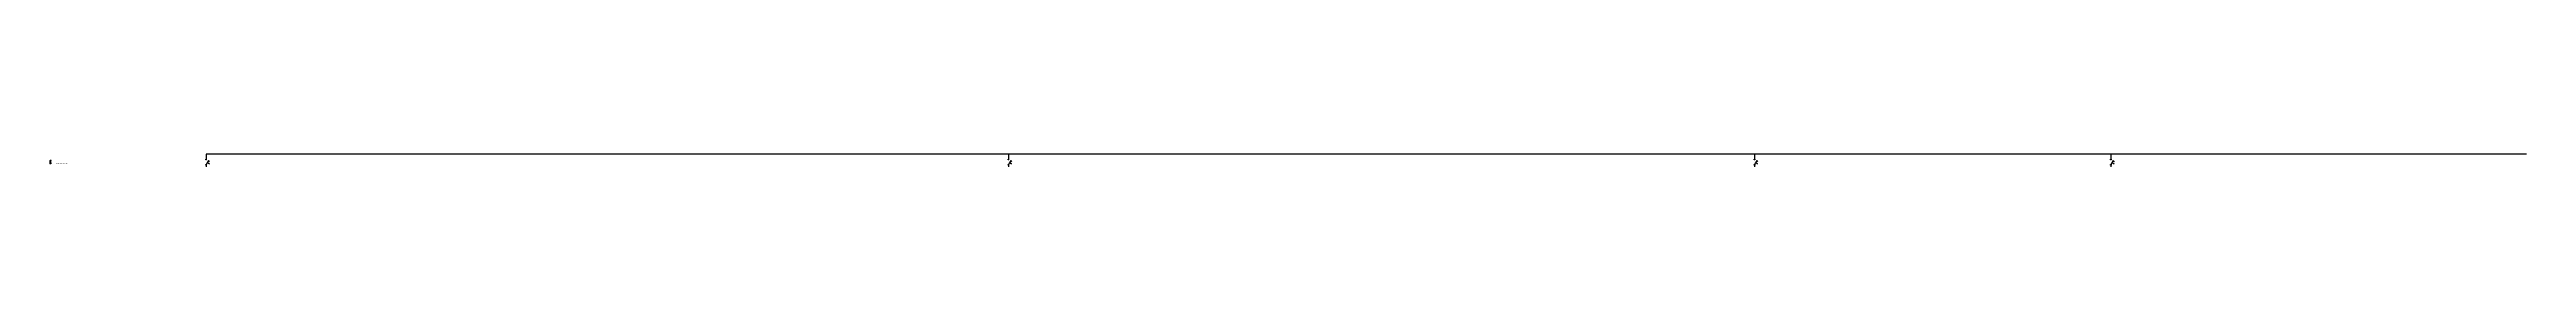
# Model space of a CAD drawing. Header units: millimetres. Extents: x 1875 to 17546, y 2661 to 4631.
# Drawn here: x 1884 to 15782, y 4017 to 4087 of the extents above; entities that cross this region are included whole.
import ezdxf

# ---------------------------------------------------------------- set-up
doc = ezdxf.new("R2010")
doc.units = ezdxf.units.MM
doc.styles.get("Standard").update_dxf_attribs({"font": 'arial.ttf'})

msp = doc.modelspace()

# ---------------------------------------------------------------- hatches: boundary and pattern name
h = msp.add_hatch(color=256)
h.dxf.hatch_style = 1
h.paths.add_polyline_path([(2764, 4057, 1), (2760, 4057, 1)])
h = msp.add_hatch(color=256)
h.dxf.hatch_style = 1
h.paths.add_polyline_path([(2778, 4045), (2780, 4048), (2776, 4051), (2774, 4048)])
h = msp.add_hatch(color=256)
h.dxf.hatch_style = 1
h.paths.add_polyline_path([(2779, 4036), (2778, 4035), (2781, 4033)])
h.paths.add_polyline_path([(2778, 4035), (2778, 4034), (2781, 4033)])
h = msp.add_hatch(color=256)
h.dxf.hatch_style = 1
h.paths.add_polyline_path([(7266, 4057, 1), (7262, 4057, 1)])
h = msp.add_hatch(color=256)
h.dxf.hatch_style = 1
h.paths.add_polyline_path([(7280, 4045), (7282, 4048), (7278, 4051), (7276, 4048)])
h = msp.add_hatch(color=256)
h.dxf.hatch_style = 1
h.paths.add_polyline_path([(7280, 4036), (7280, 4035), (7282, 4033)])
h.paths.add_polyline_path([(7280, 4035), (7280, 4034), (7282, 4033)])
h = msp.add_hatch(color=256)
h.dxf.hatch_style = 1
h.paths.add_polyline_path([(11452, 4057, 1), (11448, 4057, 1)])
h = msp.add_hatch(color=256)
h.dxf.hatch_style = 1
h.paths.add_polyline_path([(11466, 4045), (11467, 4048), (11463, 4051), (11462, 4048)])
h = msp.add_hatch(color=256)
h.dxf.hatch_style = 1
h.paths.add_polyline_path([(11466, 4036), (11466, 4035), (11468, 4033)])
h.paths.add_polyline_path([(11466, 4035), (11465, 4034), (11468, 4033)])
h = msp.add_hatch(color=256)
h.dxf.hatch_style = 1
h.paths.add_polyline_path([(13452, 4057, 1), (13448, 4057, 1)])
h = msp.add_hatch(color=256)
h.dxf.hatch_style = 1
h.paths.add_polyline_path([(13466, 4045), (13467, 4048), (13463, 4051), (13462, 4048)])
h = msp.add_hatch(color=256)
h.dxf.hatch_style = 1
h.paths.add_polyline_path([(13466, 4036), (13466, 4035), (13468, 4033)])
h.paths.add_polyline_path([(13466, 4035), (13465, 4034), (13468, 4033)])
h = msp.add_hatch(color=256)
h.dxf.hatch_style = 1
h.paths.add_polyline_path([(2764, 4027, 1), (2760, 4027, 1)])
h = msp.add_hatch(color=256)
h.dxf.hatch_style = 1
h.paths.add_polyline_path([(7266, 4027, 1), (7262, 4027, 1)])
h = msp.add_hatch(color=256)
h.dxf.hatch_style = 1
h.paths.add_polyline_path([(11452, 4027, 1), (11448, 4027, 1)])
h = msp.add_hatch(color=256)
h.dxf.hatch_style = 1
h.paths.add_polyline_path([(13452, 4027, 1), (13448, 4027, 1)])

# ---------------------------------------------------------------- linework, layer by layer
for p, q in [((1889, 4056), (1889, 4051)), ((1889, 4049), (1889, 4039)), ((1889, 4032), (1889, 4036)), ((2762, 4087), (2762, 4067)), ((2762, 4067), (2762, 4057)), ((2762, 4027), (2777, 4053)), ((2770, 4040), (2781, 4033)), ((2779, 4036), (2778, 4034)), ((2781, 4033), (2778, 4034)), ((2781, 4033), (2779, 4036)), ((2781, 4033), (2781, 4033)), ((7264, 4087), (7264, 4057)), ((7264, 4027), (7279, 4053)), ((7271, 4040), (7282, 4033)), ((7282, 4033), (7280, 4036)), ((7280, 4036), (7280, 4034)), ((7282, 4033), (7280, 4034)), ((7282, 4033), (7282, 4033)), ((11450, 4087), (11450, 4057)), ((11450, 4027), (11465, 4053)), ((11457, 4040), (11468, 4033)), ((11466, 4036), (11465, 4034)), ((11468, 4033), (11465, 4034)), ((11468, 4033), (11466, 4036)), ((11468, 4033), (11468, 4033)), ((13450, 4087), (13450, 4057)), ((13450, 4027), (13465, 4053)), ((13457, 4040), (13468, 4033)), ((13466, 4036), (13465, 4034)), ((13468, 4033), (13465, 4034)), ((13468, 4033), (13466, 4036)), ((13468, 4033), (13468, 4033)), ((2762, 4027), (2762, 4017)), ((7264, 4027), (7264, 4017)), ((11450, 4027), (11450, 4017)), ((13450, 4027), (13450, 4017))]:
    msp.add_line(p, q)
at = {"color": 7}
msp.add_line((15782, 4087), (2762, 4087), dxfattribs=at)
for points in [[(1888, 4048), (1890, 4048), (1890, 4040), (1888, 4040)], [(2776, 4051), (2780, 4048), (2778, 4045), (2774, 4048)], [(7278, 4051), (7282, 4048), (7280, 4045), (7276, 4048)], [(11463, 4051), (11467, 4048), (11466, 4045), (11462, 4048)], [(13463, 4051), (13467, 4048), (13466, 4045), (13462, 4048)]]:
    msp.add_lwpolyline(points, close=True)
for centre in [(2762, 4057), (7264, 4057), (11450, 4057), (13450, 4057), (2762, 4027), (7264, 4027), (11450, 4027), (13450, 4027)]:
    msp.add_circle(centre, 2)
for centre, start, end in [((1889, 4038), 68.2103, 111.7897), ((1889, 4050), 248.2103, 291.7897)]:
    msp.add_arc(centre, 13.5, start, end)

# ---------------------------------------------------------------- texts
at = {"insert": (1923, 4037), "char_height": 4, "attachment_point": 1}
msp.add_mtext_dynamic_manual_height_columns('Seccionador tipo Fusible', width=125.72, gutter_width=12.5, heights=[0], dxfattribs=at)

doc.saveas('drawing.dxf')
